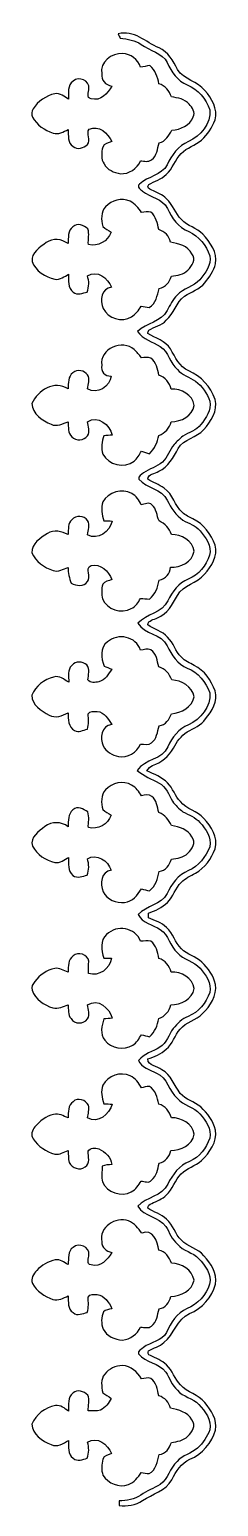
# Model space of a CAD drawing. Header units: centimetres. Extents: x -1.6 to 1.6, y -12.3 to 12.3.
import ezdxf

# ---------------------------------------------------------------- set-up
doc = ezdxf.new("R2010")
doc.units = ezdxf.units.CM
doc.header["$MEASUREMENT"] = 0
doc.layers.add('Camada 1', color=7, linetype='Continuous')

msp = doc.modelspace()

# ---------------------------------------------------------------- linework, layer by layer
at = {"layer": 'Camada 1', "color": 156}
for points, knots in [([(-0.07196, 12.27067), (0.18979, 12.34404), (0.38805, 12.13097), (0.60959, 12.03924), (0.60959, 12.03924), (0.76341, 11.97081), (0.84454, 11.8177), (0.92039, 11.67729), (0.92039, 11.67729), (1.02305, 11.50055), (1.25377, 11.48115), (1.37617, 11.32557), (1.37617, 11.32557), (1.48695, 11.19152), (1.59702, 11.0176), (1.54481, 10.83627), (1.54481, 10.83627), (1.49965, 10.70786), (1.4171, 10.5925), (1.31867, 10.49937), (1.31867, 10.49937), (1.21849, 10.40482), (1.0728, 10.37695), (0.98107, 10.27253), (0.98107, 10.27253), (0.87524, 10.17235), (0.84313, 10.01783), (0.72989, 9.92363), (0.72989, 9.92363), (0.64947, 9.84108), (0.53622, 9.81004), (0.4385, 9.75536), (0.4385, 9.75536), (0.40004, 9.71303), (0.44767, 9.67528), (0.48718, 9.66293), (0.48718, 9.66293), (0.5736, 9.62307), (0.6671, 9.58956), (0.73447, 9.51865), (0.73447, 9.51865), (0.84137, 9.41987), (0.88053, 9.27135), (0.9839, 9.16974), (0.9839, 9.16974), (1.08162, 9.05933), (1.24037, 9.03427), (1.3409, 8.92563), (1.3409, 8.92563), (1.46437, 8.79581), (1.5882, 8.62259), (1.55187, 8.43315), (1.55187, 8.43315), (1.52259, 8.31391), (1.45062, 8.20984), (1.37407, 8.116), (1.37407, 8.116), (1.28517, 8.0077), (1.14652, 7.96643), (1.03399, 7.89023), (1.03399, 7.89023), (0.89252, 7.78898), (0.86218, 7.59989), (0.7306, 7.48946), (0.7306, 7.48946), (0.65088, 7.40621), (0.53764, 7.37551), (0.4378, 7.32542), (0.4378, 7.32542), (0.4339, 7.31166), (0.42615, 7.28415), (0.42228, 7.27039), (0.42228, 7.27039), (0.54997, 7.18714), (0.71649, 7.14974), (0.80151, 7.01111), (0.80151, 7.01111), (0.88159, 6.87387), (0.95037, 6.71371), (1.10489, 6.6435), (1.10489, 6.6435), (1.30915, 6.5553), (1.47672, 6.38104), (1.54515, 6.16832), (1.54515, 6.16832), (1.59737, 5.97851), (1.47567, 5.80002), (1.35536, 5.66525), (1.35536, 5.66525), (1.23754, 5.52555), (1.02551, 5.51144), (0.92991, 5.34811), (0.92991, 5.34811), (0.84596, 5.20347), (0.77116, 5.0366), (0.60607, 4.96746), (0.60607, 4.96746), (0.54575, 4.923), (0.42367, 4.93006), (0.42228, 4.83588), (0.42228, 4.83588), (0.50658, 4.77414), (0.61453, 4.75121), (0.69639, 4.68383), (0.69639, 4.68383), (0.84349, 4.58716), (0.87066, 4.39384), (0.99942, 4.28025), (0.99942, 4.28025), (1.04775, 4.23016), (1.11512, 4.20616), (1.17544, 4.17335), (1.17544, 4.17335), (1.35325, 4.08763), (1.48061, 3.91724), (1.5441, 3.73345), (1.5441, 3.73345), (1.59948, 3.55177), (1.48096, 3.38313), (1.37018, 3.25084), (1.37018, 3.25084), (1.24741, 3.09386), (1.01528, 3.07304), (0.91546, 2.89277), (0.91546, 2.89277), (0.8375, 2.74496), (0.7486, 2.58514), (0.58242, 2.52306), (0.58242, 2.52306), (0.5274, 2.48567), (0.42403, 2.48673), (0.42298, 2.40276), (0.42298, 2.40276), (0.52811, 2.32762), (0.66392, 2.2987), (0.75211, 2.1985), (0.75211, 2.1985), (0.85443, 2.10502), (0.88053, 1.95791), (0.98248, 1.86443), (0.98248, 1.86443), (1.04174, 1.80092), (1.12323, 1.76705), (1.19873, 1.72649), (1.19873, 1.72649), (1.36877, 1.64253), (1.48025, 1.47284), (1.54481, 1.29962), (1.54481, 1.29962), (1.6009, 1.12535), (1.48907, 0.96448), (1.38782, 0.83361), (1.38782, 0.83361), (1.31022, 0.73025), (1.18921, 0.67734), (1.0802, 0.61489), (1.0802, 0.61489), (0.97613, 0.55279), (0.90699, 0.44908), (0.85019, 0.34466), (0.85019, 0.34466), (0.77435, 0.2099), (0.65122, 0.10195), (0.50341, 0.05396), (0.50341, 0.05396), (0.45685, 0.04375), (0.43427, 0.00212), (0.40886, -0.03352), (0.40886, -0.03352), (0.52704, -0.09348), (0.65933, -0.13582), (0.75211, -0.23566), (0.75211, -0.23566), (0.84384, -0.32561), (0.87911, -0.45544), (0.96767, -0.54821), (0.96767, -0.54821), (1.07032, -0.67804), (1.25236, -0.70131), (1.35854, -0.82832), (1.35854, -0.82832), (1.47849, -0.96414), (1.60126, -1.14406), (1.5441, -1.33419), (1.5441, -1.33419), (1.48132, -1.49859), (1.37583, -1.65876), (1.21742, -1.74412), (1.21742, -1.74412), (1.13595, -1.79105), (1.04493, -1.82597), (0.97966, -1.89688), (0.97966, -1.89688), (0.88053, -1.99178), (0.84983, -2.13642), (0.7486, -2.23026), (0.7486, -2.23026), (0.66357, -2.32056), (0.5468, -2.36748), (0.43285, -2.40841), (0.43285, -2.40841), (0.43249, -2.42887), (0.4318, -2.46979), (0.4318, -2.49061), (0.4318, -2.49061), (0.53869, -2.53083), (0.65263, -2.56821), (0.73625, -2.65007), (0.73625, -2.65007), (0.8449, -2.74849), (0.87629, -2.903), (0.98283, -3.00355), (0.98283, -3.00355), (1.07772, -3.10444), (1.22344, -3.13231), (1.32257, -3.22896), (1.32257, -3.22896), (1.42909, -3.32846), (1.52118, -3.4551), (1.55187, -3.60009), (1.55187, -3.60009), (1.58433, -3.78919), (1.46015, -3.95887), (1.33702, -4.08834), (1.33702, -4.08834), (1.23155, -4.20334), (1.05938, -4.22451), (0.96166, -4.34798), (0.96166, -4.34798), (0.87347, -4.45135), (0.83502, -4.59034), (0.73166, -4.68241), (0.73166, -4.68241), (0.64557, -4.76566), (0.53162, -4.80764), (0.4205, -4.8454), (0.4205, -4.8454), (0.42791, -4.96746), (0.57891, -4.95969), (0.6558, -5.02425), (0.6558, -5.02425), (0.81385, -5.10611), (0.85831, -5.29025), (0.96519, -5.41937), (0.96519, -5.41937), (1.05127, -5.53154), (1.20261, -5.55378), (1.30493, -5.64656), (1.30493, -5.64656), (1.42027, -5.74886), (1.51623, -5.88256), (1.55292, -6.03425), (1.55292, -6.03425), (1.58221, -6.23217), (1.4545, -6.41032), (1.31762, -6.53873), (1.31762, -6.53873), (1.21849, -6.63468), (1.07421, -6.66467), (0.97861, -6.76451), (0.97861, -6.76451), (0.87383, -6.86611), (0.8442, -7.02203), (0.7313, -7.11729), (0.7313, -7.11729), (0.66321, -7.18397), (0.57221, -7.21747), (0.48753, -7.25699), (0.48753, -7.25699), (0.44696, -7.26722), (0.42474, -7.29333), (0.42087, -7.33495), (0.42087, -7.33495), (0.51893, -7.40728), (0.64769, -7.43091), (0.73518, -7.52016), (0.73518, -7.52016), (0.84771, -7.61505), (0.877, -7.77063), (0.98248, -7.87118), (0.98248, -7.87118), (1.08866, -7.98442), (1.25835, -8.00876), (1.35924, -8.12977), (1.35924, -8.12977), (1.47143, -8.25994), (1.58608, -8.42432), (1.55256, -8.60636), (1.55256, -8.60636), (1.49119, -8.82332), (1.32961, -9.00888), (1.12112, -9.09708), (1.12112, -9.09708), (0.90594, -9.18774), (0.86747, -9.44703), (0.69144, -9.57967), (0.69144, -9.57967), (0.61701, -9.64388), (0.52069, -9.67034), (0.43568, -9.71585), (0.43568, -9.71585), (0.41592, -9.75465), (0.42579, -9.78217), (0.46531, -9.7984), (0.46531, -9.7984), (0.55774, -9.84496), (0.6597, -9.87918), (0.73483, -9.95398), (0.73483, -9.95398), (0.83714, -10.04605), (0.87136, -10.18821), (0.96731, -10.28593), (0.96731, -10.28593), (1.07772, -10.41858), (1.26753, -10.44575), (1.37478, -10.58333), (1.37478, -10.58333), (1.47496, -10.71279), (1.59066, -10.8659), (1.55081, -11.04053), (1.55081, -11.04053), (1.49083, -11.25536), (1.33314, -11.44235), (1.12642, -11.52983), (1.12642, -11.52983), (0.97825, -11.59191), (0.89464, -11.73409), (0.82585, -11.87097), (0.82585, -11.87097), (0.72002, -12.05793), (0.49847, -12.1038), (0.33408, -12.21987), (0.33408, -12.21987), (0.22014, -12.29959), (0.07832, -12.31723), (-0.05679, -12.30277), (-0.05679, -12.30277), (-0.05679, -12.28336), (-0.05715, -12.24455), (-0.05715, -12.2255), (-0.05715, -12.2255), (0.06914, -12.21916), (0.20109, -12.20257), (0.30762, -12.12814), (0.30762, -12.12814), (0.40781, -12.05723), (0.5228, -12.01384), (0.62793, -11.9521), (0.62793, -11.9521), (0.77045, -11.86215), (0.78351, -11.67058), (0.91334, -11.56828), (0.91334, -11.56828), (0.99905, -11.45399), (1.15181, -11.43669), (1.25236, -11.3418), (1.25236, -11.3418), (1.34372, -11.25889), (1.41393, -11.15306), (1.45555, -11.03736), (1.45555, -11.03736), (1.48836, -10.87508), (1.38077, -10.72479), (1.27353, -10.61437), (1.27353, -10.61437), (1.1751, -10.50325), (1.00858, -10.4916), (0.91617, -10.37342), (0.91617, -10.37342), (0.82125, -10.29404), (0.79058, -10.17093), (0.72214, -10.07285), (0.72214, -10.07285), (0.60888, -9.9187), (0.38946, -9.91551), (0.26811, -9.76948), (0.26811, -9.76948), (0.25082, -9.71585), (0.31996, -9.69327), (0.3489, -9.66187), (0.3489, -9.66187), (0.4713, -9.56944), (0.65546, -9.55922), (0.73342, -9.41069), (0.73342, -9.41069), (0.81033, -9.25194), (0.90769, -9.08473), (1.07809, -9.01347), (1.07809, -9.01347), (1.25764, -8.94291), (1.39381, -8.78382), (1.45415, -8.60283), (1.45415, -8.60283), (1.49506, -8.4395), (1.379, -8.29203), (1.27423, -8.18056), (1.27423, -8.18056), (1.17651, -8.06732), (1.00894, -8.05673), (0.91651, -7.93784), (0.91651, -7.93784), (0.8202, -7.86058), (0.78846, -7.73782), (0.72107, -7.63975), (0.72107, -7.63975), (0.60466, -7.4743), (0.363, -7.47994), (0.25435, -7.30496), (0.25435, -7.30496), (0.3997, -7.14798), (0.6618, -7.14021), (0.75742, -6.93384), (0.75742, -6.93384), (0.83149, -6.77262), (0.95037, -6.62199), (1.12006, -6.55567), (1.12006, -6.55567), (1.28481, -6.48794), (1.3977, -6.33306), (1.45555, -6.16937), (1.45555, -6.16937), (1.4926, -6.01345), (1.391, -5.87162), (1.29292, -5.76192), (1.29292, -5.76192), (1.19238, -5.6402), (1.01564, -5.62785), (0.91792, -5.50298), (0.91792, -5.50298), (0.7754, -5.38268), (0.75106, -5.1562), (0.56727, -5.08034), (0.56727, -5.08034), (0.46248, -5.02567), (0.30833, -4.98722), (0.2674, -4.86903), (0.2674, -4.86903), (0.3623, -4.76003), (0.50482, -4.72086), (0.62476, -4.64889), (0.62476, -4.64889), (0.74012, -4.57975), (0.77082, -4.43971), (0.84737, -4.33811), (0.84737, -4.33811), (0.91756, -4.25662), (0.99236, -4.1723), (1.09573, -4.13385), (1.09573, -4.13385), (1.27105, -4.06646), (1.39381, -3.90806), (1.45486, -3.7352), (1.45486, -3.7352), (1.49153, -3.58069), (1.39206, -3.43746), (1.29399, -3.32846), (1.29399, -3.32846), (1.19308, -3.2071), (1.01599, -3.19405), (0.91722, -3.07021), (0.91722, -3.07021), (0.79269, -2.96333), (0.77257, -2.77566), (0.63112, -2.68534), (0.63112, -2.68534), (0.51082, -2.60278), (0.32737, -2.57668), (0.26387, -2.43487), (0.26387, -2.43487), (0.39722, -2.27894), (0.64735, -2.27541), (0.74541, -2.0835), (0.74541, -2.0835), (0.81845, -1.92405), (0.92957, -1.766), (1.09889, -1.70039), (1.09889, -1.70039), (1.27105, -1.63089), (1.39206, -1.47072), (1.45486, -1.30069), (1.45486, -1.30069), (1.49119, -1.14687), (1.39064, -1.004), (1.29187, -0.89641), (1.29187, -0.89641), (1.21813, -0.80715), (1.1063, -0.77045), (1.00858, -0.71649), (1.00858, -0.71649), (0.94226, -0.66781), (0.88335, -0.60819), (0.83467, -0.54256), (0.83467, -0.54256), (0.77294, -0.43285), (0.72989, -0.29915), (0.61029, -0.23741), (0.61029, -0.23741), (0.48436, -0.17568), (0.35489, -0.11959), (0.24729, -0.02716), (0.24729, -0.02716), (0.37076, 0.16615), (0.66462, 0.14781), (0.75847, 0.36759), (0.75847, 0.36759), (0.82585, 0.52422), (0.93909, 0.66957), (1.10067, 0.73554), (1.10067, 0.73554), (1.30174, 0.8262), (1.48061, 1.03857), (1.45837, 1.26824), (1.45837, 1.26824), (1.39417, 1.44814), (1.26083, 1.61079), (1.0802, 1.68168), (1.0802, 1.68168), (0.91934, 1.74837), (0.81738, 1.90217), (0.74753, 2.05527), (0.74753, 2.05527), (0.6484, 2.26024), (0.37217, 2.24367), (0.25541, 2.4317), (0.25541, 2.4317), (0.40145, 2.58867), (0.66286, 2.59856), (0.75776, 2.80528), (0.75776, 2.80528), (0.82973, 2.95697), (0.93839, 3.10268), (1.09784, 3.169), (1.09784, 3.169), (1.27141, 3.23639), (1.397, 3.39407), (1.45415, 3.56763), (1.45415, 3.56763), (1.49401, 3.72356), (1.38818, 3.86291), (1.29399, 3.9751), (1.29399, 3.9751), (1.22096, 4.06435), (1.1063, 4.09716), (1.00894, 4.15042), (1.00894, 4.15042), (0.89288, 4.2365), (0.80785, 4.35468), (0.74719, 4.48486), (0.74719, 4.48486), (0.65229, 4.67888), (0.40357, 4.68205), (0.27128, 4.83658), (0.27128, 4.83658), (0.25364, 4.88879), (0.32385, 4.90996), (0.35207, 4.94064), (0.35207, 4.94064), (0.44908, 5.01332), (0.57255, 5.04048), (0.66533, 5.11915), (0.66533, 5.11915), (0.75742, 5.19923), (0.78351, 5.32659), (0.8643, 5.41548), (0.8643, 5.41548), (0.90874, 5.46452), (0.95391, 5.5139), (1.00541, 5.55554), (1.00541, 5.55554), (1.10771, 5.61691), (1.23331, 5.64832), (1.30739, 5.74852), (1.30739, 5.74852), (1.39276, 5.85823), (1.48766, 5.9891), (1.45696, 6.13621), (1.45696, 6.13621), (1.41498, 6.26991), (1.33068, 6.39056), (1.21884, 6.47488), (1.21884, 6.47488), (1.1176, 6.53873), (0.99589, 6.57294), (0.91651, 6.66715), (0.91651, 6.66715), (0.79021, 6.77262), (0.77152, 6.95995), (0.63041, 7.05097), (0.63041, 7.05097), (0.50165, 7.12998), (0.34149, 7.16738), (0.25293, 7.30074), (0.25293, 7.30074), (0.39687, 7.44996), (0.64523, 7.45949), (0.74577, 7.65315), (0.74577, 7.65315), (0.7934, 7.74276), (0.83326, 7.83941), (0.91334, 7.90645), (0.91334, 7.90645), (1.0107, 8.03168), (1.18779, 8.04403), (1.28834, 8.16609), (1.28834, 8.16609), (1.3836, 8.27475), (1.48978, 8.41375), (1.4552, 8.56721), (1.4552, 8.56721), (1.40017, 8.74112), (1.27423, 8.89846), (1.10489, 8.97113), (1.10489, 8.97113), (0.93415, 9.03887), (0.8195, 9.1948), (0.74894, 9.35848), (0.74894, 9.35848), (0.66886, 9.525), (0.46567, 9.53946), (0.33443, 9.64564), (0.33443, 9.64564), (0.30268, 9.67175), (0.2293, 9.71726), (0.28539, 9.75959), (0.28539, 9.75959), (0.41768, 9.89929), (0.65334, 9.90247), (0.74612, 10.0852), (0.74612, 10.0852), (0.82091, 10.24536), (0.92991, 10.40411), (1.10031, 10.47184), (1.10031, 10.47184), (1.3014, 10.56251), (1.48132, 10.77488), (1.45803, 11.0049), (1.45803, 11.0049), (1.39488, 11.18517), (1.25976, 11.34604), (1.0802, 11.41835), (1.0802, 11.41835), (0.92145, 11.48749), (0.81526, 11.63708), (0.74789, 11.79159), (0.74789, 11.79159), (0.65933, 11.96057), (0.45366, 11.98845), (0.31221, 12.09533), (0.31221, 12.09533), (0.21132, 12.17224), (0.0829, 12.18035), (-0.03703, 12.20116), (-0.03703, 12.20116), (-0.04585, 12.21846), (-0.06314, 12.25337), (-0.07196, 12.27067)], [0, 0, 0, 0, 0.00606061, 0.00606061, 0.00606061, 0.00606061, 0.01212121, 0.01212121, 0.01212121, 0.01212121, 0.01818182, 0.01818182, 0.01818182, 0.01818182, 0.02424242, 0.02424242, 0.02424242, 0.02424242, 0.03030303, 0.03030303, 0.03030303, 0.03030303, 0.03636364, 0.03636364, 0.03636364, 0.03636364, 0.04242424, 0.04242424, 0.04242424, 0.04242424, 0.04848485, 0.04848485, 0.04848485, 0.04848485, 0.05454545, 0.05454545, 0.05454545, 0.05454545, 0.06060606, 0.06060606, 0.06060606, 0.06060606, 0.06666667, 0.06666667, 0.06666667, 0.06666667, 0.07272727, 0.07272727, 0.07272727, 0.07272727, 0.07878788, 0.07878788, 0.07878788, 0.07878788, 0.08484848, 0.08484848, 0.08484848, 0.08484848, 0.09090909, 0.09090909, 0.09090909, 0.09090909, 0.0969697, 0.0969697, 0.0969697, 0.0969697, 0.1030303, 0.1030303, 0.1030303, 0.1030303, 0.10909091, 0.10909091, 0.10909091, 0.10909091, 0.11515152, 0.11515152, 0.11515152, 0.11515152, 0.12121212, 0.12121212, 0.12121212, 0.12121212, 0.12727273, 0.12727273, 0.12727273, 0.12727273, 0.13333333, 0.13333333, 0.13333333, 0.13333333, 0.13939394, 0.13939394, 0.13939394, 0.13939394, 0.14545455, 0.14545455, 0.14545455, 0.14545455, 0.15151515, 0.15151515, 0.15151515, 0.15151515, 0.15757576, 0.15757576, 0.15757576, 0.15757576, 0.16363636, 0.16363636, 0.16363636, 0.16363636, 0.16969697, 0.16969697, 0.16969697, 0.16969697, 0.17575758, 0.17575758, 0.17575758, 0.17575758, 0.18181818, 0.18181818, 0.18181818, 0.18181818, 0.18787879, 0.18787879, 0.18787879, 0.18787879, 0.19393939, 0.19393939, 0.19393939, 0.19393939, 0.2, 0.2, 0.2, 0.2, 0.20606061, 0.20606061, 0.20606061, 0.20606061, 0.21212121, 0.21212121, 0.21212121, 0.21212121, 0.21818182, 0.21818182, 0.21818182, 0.21818182, 0.22424242, 0.22424242, 0.22424242, 0.22424242, 0.23030303, 0.23030303, 0.23030303, 0.23030303, 0.23636364, 0.23636364, 0.23636364, 0.23636364, 0.24242424, 0.24242424, 0.24242424, 0.24242424, 0.24848485, 0.24848485, 0.24848485, 0.24848485, 0.25454545, 0.25454545, 0.25454545, 0.25454545, 0.26060606, 0.26060606, 0.26060606, 0.26060606, 0.26666667, 0.26666667, 0.26666667, 0.26666667, 0.27272727, 0.27272727, 0.27272727, 0.27272727, 0.27878788, 0.27878788, 0.27878788, 0.27878788, 0.28484848, 0.28484848, 0.28484848, 0.28484848, 0.29090909, 0.29090909, 0.29090909, 0.29090909, 0.2969697, 0.2969697, 0.2969697, 0.2969697, 0.3030303, 0.3030303, 0.3030303, 0.3030303, 0.30909091, 0.30909091, 0.30909091, 0.30909091, 0.31515152, 0.31515152, 0.31515152, 0.31515152, 0.32121212, 0.32121212, 0.32121212, 0.32121212, 0.32727273, 0.32727273, 0.32727273, 0.32727273, 0.33333333, 0.33333333, 0.33333333, 0.33333333, 0.33939394, 0.33939394, 0.33939394, 0.33939394, 0.34545455, 0.34545455, 0.34545455, 0.34545455, 0.35151515, 0.35151515, 0.35151515, 0.35151515, 0.35757576, 0.35757576, 0.35757576, 0.35757576, 0.36363636, 0.36363636, 0.36363636, 0.36363636, 0.36969697, 0.36969697, 0.36969697, 0.36969697, 0.37575758, 0.37575758, 0.37575758, 0.37575758, 0.38181818, 0.38181818, 0.38181818, 0.38181818, 0.38787879, 0.38787879, 0.38787879, 0.38787879, 0.39393939, 0.39393939, 0.39393939, 0.39393939, 0.4, 0.4, 0.4, 0.4, 0.40606061, 0.40606061, 0.40606061, 0.40606061, 0.41212121, 0.41212121, 0.41212121, 0.41212121, 0.41818182, 0.41818182, 0.41818182, 0.41818182, 0.42424242, 0.42424242, 0.42424242, 0.42424242, 0.43030303, 0.43030303, 0.43030303, 0.43030303, 0.43636364, 0.43636364, 0.43636364, 0.43636364, 0.44242424, 0.44242424, 0.44242424, 0.44242424, 0.44848485, 0.44848485, 0.44848485, 0.44848485, 0.45454545, 0.45454545, 0.45454545, 0.45454545, 0.46060606, 0.46060606, 0.46060606, 0.46060606, 0.46666667, 0.46666667, 0.46666667, 0.46666667, 0.47272727, 0.47272727, 0.47272727, 0.47272727, 0.47878788, 0.47878788, 0.47878788, 0.47878788, 0.48484848, 0.48484848, 0.48484848, 0.48484848, 0.49090909, 0.49090909, 0.49090909, 0.49090909, 0.4969697, 0.4969697, 0.4969697, 0.4969697, 0.5030303, 0.5030303, 0.5030303, 0.5030303, 0.50909091, 0.50909091, 0.50909091, 0.50909091, 0.51515152, 0.51515152, 0.51515152, 0.51515152, 0.52121212, 0.52121212, 0.52121212, 0.52121212, 0.52727273, 0.52727273, 0.52727273, 0.52727273, 0.53333333, 0.53333333, 0.53333333, 0.53333333, 0.53939394, 0.53939394, 0.53939394, 0.53939394, 0.54545455, 0.54545455, 0.54545455, 0.54545455, 0.55151515, 0.55151515, 0.55151515, 0.55151515, 0.55757576, 0.55757576, 0.55757576, 0.55757576, 0.56363636, 0.56363636, 0.56363636, 0.56363636, 0.56969697, 0.56969697, 0.56969697, 0.56969697, 0.57575758, 0.57575758, 0.57575758, 0.57575758, 0.58181818, 0.58181818, 0.58181818, 0.58181818, 0.58787879, 0.58787879, 0.58787879, 0.58787879, 0.59393939, 0.59393939, 0.59393939, 0.59393939, 0.6, 0.6, 0.6, 0.6, 0.60606061, 0.60606061, 0.60606061, 0.60606061, 0.61212121, 0.61212121, 0.61212121, 0.61212121, 0.61818182, 0.61818182, 0.61818182, 0.61818182, 0.62424242, 0.62424242, 0.62424242, 0.62424242, 0.63030303, 0.63030303, 0.63030303, 0.63030303, 0.63636364, 0.63636364, 0.63636364, 0.63636364, 0.64242424, 0.64242424, 0.64242424, 0.64242424, 0.64848485, 0.64848485, 0.64848485, 0.64848485, 0.65454545, 0.65454545, 0.65454545, 0.65454545, 0.66060606, 0.66060606, 0.66060606, 0.66060606, 0.66666667, 0.66666667, 0.66666667, 0.66666667, 0.67272727, 0.67272727, 0.67272727, 0.67272727, 0.67878788, 0.67878788, 0.67878788, 0.67878788, 0.68484848, 0.68484848, 0.68484848, 0.68484848, 0.69090909, 0.69090909, 0.69090909, 0.69090909, 0.6969697, 0.6969697, 0.6969697, 0.6969697, 0.7030303, 0.7030303, 0.7030303, 0.7030303, 0.70909091, 0.70909091, 0.70909091, 0.70909091, 0.71515152, 0.71515152, 0.71515152, 0.71515152, 0.72121212, 0.72121212, 0.72121212, 0.72121212, 0.72727273, 0.72727273, 0.72727273, 0.72727273, 0.73333333, 0.73333333, 0.73333333, 0.73333333, 0.73939394, 0.73939394, 0.73939394, 0.73939394, 0.74545455, 0.74545455, 0.74545455, 0.74545455, 0.75151515, 0.75151515, 0.75151515, 0.75151515, 0.75757576, 0.75757576, 0.75757576, 0.75757576, 0.76363636, 0.76363636, 0.76363636, 0.76363636, 0.76969697, 0.76969697, 0.76969697, 0.76969697, 0.77575758, 0.77575758, 0.77575758, 0.77575758, 0.78181818, 0.78181818, 0.78181818, 0.78181818, 0.78787879, 0.78787879, 0.78787879, 0.78787879, 0.79393939, 0.79393939, 0.79393939, 0.79393939, 0.8, 0.8, 0.8, 0.8, 0.80606061, 0.80606061, 0.80606061, 0.80606061, 0.81212121, 0.81212121, 0.81212121, 0.81212121, 0.81818182, 0.81818182, 0.81818182, 0.81818182, 0.82424242, 0.82424242, 0.82424242, 0.82424242, 0.83030303, 0.83030303, 0.83030303, 0.83030303, 0.83636364, 0.83636364, 0.83636364, 0.83636364, 0.84242424, 0.84242424, 0.84242424, 0.84242424, 0.84848485, 0.84848485, 0.84848485, 0.84848485, 0.85454545, 0.85454545, 0.85454545, 0.85454545, 0.86060606, 0.86060606, 0.86060606, 0.86060606, 0.86666667, 0.86666667, 0.86666667, 0.86666667, 0.87272727, 0.87272727, 0.87272727, 0.87272727, 0.87878788, 0.87878788, 0.87878788, 0.87878788, 0.88484848, 0.88484848, 0.88484848, 0.88484848, 0.89090909, 0.89090909, 0.89090909, 0.89090909, 0.8969697, 0.8969697, 0.8969697, 0.8969697, 0.9030303, 0.9030303, 0.9030303, 0.9030303, 0.90909091, 0.90909091, 0.90909091, 0.90909091, 0.91515152, 0.91515152, 0.91515152, 0.91515152, 0.92121212, 0.92121212, 0.92121212, 0.92121212, 0.92727273, 0.92727273, 0.92727273, 0.92727273, 0.93333333, 0.93333333, 0.93333333, 0.93333333, 0.93939394, 0.93939394, 0.93939394, 0.93939394, 0.94545455, 0.94545455, 0.94545455, 0.94545455, 0.95151515, 0.95151515, 0.95151515, 0.95151515, 0.95757576, 0.95757576, 0.95757576, 0.95757576, 0.96363636, 0.96363636, 0.96363636, 0.96363636, 0.96969697, 0.96969697, 0.96969697, 0.96969697, 0.97575758, 0.97575758, 0.97575758, 0.97575758, 0.98181818, 0.98181818, 0.98181818, 0.98181818, 0.98787879, 0.98787879, 0.98787879, 0.98787879, 1, 1, 1, 1]), ([(-0.34536, 11.60709), (-0.38381, 11.80429), (-0.1778, 11.94928), (0.0007, 11.94223), (0.0007, 11.94223), (0.13757, 11.94117), (0.25364, 11.84098), (0.30302, 11.71786), (0.30302, 11.71786), (0.35418, 11.72491), (0.40498, 11.73339), (0.45614, 11.74221), (0.45614, 11.74221), (0.54856, 11.66565), (0.58737, 11.5517), (0.60713, 11.43705), (0.60713, 11.43705), (0.71683, 11.41095), (0.78069, 11.31958), (0.81738, 11.21903), (0.81738, 11.21903), (0.92287, 11.20281), (1.04069, 11.18517), (1.1123, 11.09627), (1.1123, 11.09627), (1.16063, 11.04088), (1.22025, 10.96362), (1.18215, 10.88672), (1.18215, 10.88672), (1.12323, 10.74384), (0.97048, 10.67082), (0.82303, 10.66482), (0.82303, 10.66482), (0.7754, 10.57345), (0.72178, 10.47537), (0.61136, 10.45316), (0.61136, 10.45316), (0.58242, 10.35438), (0.57502, 10.23302), (0.48472, 10.16776), (0.48472, 10.16776), (0.43144, 10.12648), (0.363, 10.14764), (0.30232, 10.15118), (0.30232, 10.15118), (0.24411, 10.02136), (0.109, 9.92857), (-0.03493, 9.93633), (-0.03493, 9.93633), (-0.1397, 9.95503), (-0.25435, 10.00054), (-0.30656, 10.09932), (-0.30656, 10.09932), (-0.36125, 10.18258), (-0.35207, 10.28946), (-0.32948, 10.38189), (-0.32948, 10.38189), (-0.30726, 10.44363), (-0.22859, 10.44821), (-0.17673, 10.47291), (-0.17673, 10.47291), (-0.24659, 10.61191), (-0.38876, 10.75372), (-0.55774, 10.6807), (-0.55774, 10.6807), (-0.6043, 10.60379), (-0.52882, 10.50254), (-0.58242, 10.42246), (-0.58242, 10.42246), (-0.6491, 10.37378), (-0.75282, 10.3258), (-0.82373, 10.39283), (-0.82373, 10.39283), (-0.92039, 10.4528), (-0.89817, 10.57663), (-0.90628, 10.67258), (-0.90628, 10.67258), (-0.98636, 10.6433), (-1.06997, 10.58121), (-1.15851, 10.61437), (-1.15851, 10.61437), (-1.29716, 10.66165), (-1.43157, 10.74913), (-1.50035, 10.88213), (-1.50035, 10.88213), (-1.52259, 10.92446), (-1.51482, 10.97773), (-1.49083, 11.01725), (-1.49083, 11.01725), (-1.41216, 11.14742), (-1.27458, 11.23773), (-1.12783, 11.2723), (-1.12783, 11.2723), (-1.03998, 11.28853), (-0.97189, 11.21762), (-0.89887, 11.18093), (-0.89887, 11.18093), (-0.8957, 11.2836), (-0.92463, 11.41448), (-0.82408, 11.48221), (-0.82408, 11.48221), (-0.73096, 11.57005), (-0.54434, 11.49173), (-0.56056, 11.35909), (-0.56056, 11.35909), (-0.55597, 11.30229), (-0.61524, 11.19681), (-0.5221, 11.18799), (-0.5221, 11.18799), (-0.36759, 11.14143), (-0.24553, 11.27689), (-0.17885, 11.39859), (-0.17885, 11.39859), (-0.28292, 11.41729), (-0.35984, 11.49737), (-0.34536, 11.60709)], [0, 0, 0, 0, 0.03333333, 0.03333333, 0.03333333, 0.03333333, 0.06666667, 0.06666667, 0.06666667, 0.06666667, 0.1, 0.1, 0.1, 0.1, 0.13333333, 0.13333333, 0.13333333, 0.13333333, 0.16666667, 0.16666667, 0.16666667, 0.16666667, 0.2, 0.2, 0.2, 0.2, 0.23333333, 0.23333333, 0.23333333, 0.23333333, 0.26666667, 0.26666667, 0.26666667, 0.26666667, 0.3, 0.3, 0.3, 0.3, 0.33333333, 0.33333333, 0.33333333, 0.33333333, 0.36666667, 0.36666667, 0.36666667, 0.36666667, 0.4, 0.4, 0.4, 0.4, 0.43333333, 0.43333333, 0.43333333, 0.43333333, 0.46666667, 0.46666667, 0.46666667, 0.46666667, 0.5, 0.5, 0.5, 0.5, 0.53333333, 0.53333333, 0.53333333, 0.53333333, 0.56666667, 0.56666667, 0.56666667, 0.56666667, 0.6, 0.6, 0.6, 0.6, 0.63333333, 0.63333333, 0.63333333, 0.63333333, 0.66666667, 0.66666667, 0.66666667, 0.66666667, 0.7, 0.7, 0.7, 0.7, 0.73333333, 0.73333333, 0.73333333, 0.73333333, 0.76666667, 0.76666667, 0.76666667, 0.76666667, 0.8, 0.8, 0.8, 0.8, 0.83333333, 0.83333333, 0.83333333, 0.83333333, 0.86666667, 0.86666667, 0.86666667, 0.86666667, 0.9, 0.9, 0.9, 0.9, 0.93333333, 0.93333333, 0.93333333, 0.93333333, 1, 1, 1, 1]), ([(-0.28187, 9.3853), (-0.18238, 9.4943), (-0.00987, 9.54475), (0.12664, 9.47596), (0.12664, 9.47596), (0.21237, 9.43963), (0.2667, 9.36059), (0.31962, 9.28793), (0.31962, 9.28793), (0.37076, 9.29498), (0.42367, 9.31086), (0.47519, 9.29463), (0.47519, 9.29463), (0.56056, 9.22231), (0.58173, 9.10766), (0.60678, 9.00465), (0.60678, 9.00465), (0.7059, 8.9729), (0.77998, 8.90023), (0.80044, 8.79581), (0.80044, 8.79581), (0.93591, 8.76829), (1.08937, 8.73337), (1.15992, 8.60036), (1.15992, 8.60036), (1.23754, 8.50864), (1.15851, 8.39823), (1.09185, 8.32838), (1.09185, 8.32838), (1.02093, 8.25217), (0.91334, 8.23877), (0.81597, 8.22606), (0.81597, 8.22606), (0.78458, 8.12587), (0.72036, 8.04015), (0.61136, 8.02111), (0.61136, 8.02111), (0.58067, 7.90575), (0.5602, 7.76781), (0.4445, 7.70466), (0.4445, 7.70466), (0.40004, 7.70678), (0.35701, 7.71666), (0.31362, 7.72371), (0.31362, 7.72371), (0.2674, 7.65739), (0.21836, 7.58966), (0.14922, 7.54486), (0.14922, 7.54486), (-0.00847, 7.45455), (-0.24411, 7.51557), (-0.31962, 7.68667), (-0.31962, 7.68667), (-0.37818, 7.81614), (-0.35736, 8.0271), (-0.18097, 8.04156), (-0.18097, 8.04156), (-0.24448, 8.19396), (-0.42262, 8.33825), (-0.58632, 8.22995), (-0.58632, 8.22995), (-0.55316, 8.14175), (-0.55633, 8.04932), (-0.58807, 7.96148), (-0.58807, 7.96148), (-0.66428, 7.94455), (-0.75318, 7.89834), (-0.82161, 7.96008), (-0.82161, 7.96008), (-0.92075, 8.0271), (-0.89817, 8.15622), (-0.89817, 8.25816), (-0.89817, 8.25816), (-0.97119, 8.22395), (-1.04104, 8.15728), (-1.12783, 8.17386), (-1.12783, 8.17386), (-1.28869, 8.20807), (-1.45026, 8.31426), (-1.50917, 8.47301), (-1.50917, 8.47301), (-1.52505, 8.61695), (-1.37724, 8.7129), (-1.27282, 8.78557), (-1.27282, 8.78557), (-1.16204, 8.86741), (-1.01353, 8.84837), (-0.90699, 8.769), (-0.90699, 8.769), (-0.89853, 8.86424), (-0.91863, 8.98701), (-0.82656, 9.0491), (-0.82656, 9.0491), (-0.75352, 9.12001), (-0.6424, 9.07697), (-0.57891, 9.01559), (-0.57891, 9.01559), (-0.54645, 8.93197), (-0.57608, 8.84132), (-0.56902, 8.75452), (-0.56902, 8.75452), (-0.40534, 8.71573), (-0.24659, 8.80638), (-0.18767, 8.96161), (-0.18767, 8.96161), (-0.23354, 8.99512), (-0.28963, 9.01523), (-0.32843, 9.05756), (-0.32843, 9.05756), (-0.35453, 9.16481), (-0.36653, 9.30027), (-0.28187, 9.3853)], [0, 0, 0, 0, 0.03448276, 0.03448276, 0.03448276, 0.03448276, 0.06896552, 0.06896552, 0.06896552, 0.06896552, 0.10344828, 0.10344828, 0.10344828, 0.10344828, 0.13793103, 0.13793103, 0.13793103, 0.13793103, 0.17241379, 0.17241379, 0.17241379, 0.17241379, 0.20689655, 0.20689655, 0.20689655, 0.20689655, 0.24137931, 0.24137931, 0.24137931, 0.24137931, 0.27586207, 0.27586207, 0.27586207, 0.27586207, 0.31034483, 0.31034483, 0.31034483, 0.31034483, 0.34482759, 0.34482759, 0.34482759, 0.34482759, 0.37931034, 0.37931034, 0.37931034, 0.37931034, 0.4137931, 0.4137931, 0.4137931, 0.4137931, 0.44827586, 0.44827586, 0.44827586, 0.44827586, 0.48275862, 0.48275862, 0.48275862, 0.48275862, 0.51724138, 0.51724138, 0.51724138, 0.51724138, 0.55172414, 0.55172414, 0.55172414, 0.55172414, 0.5862069, 0.5862069, 0.5862069, 0.5862069, 0.62068966, 0.62068966, 0.62068966, 0.62068966, 0.65517241, 0.65517241, 0.65517241, 0.65517241, 0.68965517, 0.68965517, 0.68965517, 0.68965517, 0.72413793, 0.72413793, 0.72413793, 0.72413793, 0.75862069, 0.75862069, 0.75862069, 0.75862069, 0.79310345, 0.79310345, 0.79310345, 0.79310345, 0.82758621, 0.82758621, 0.82758621, 0.82758621, 0.86206897, 0.86206897, 0.86206897, 0.86206897, 0.89655172, 0.89655172, 0.89655172, 0.89655172, 0.93103448, 0.93103448, 0.93103448, 0.93103448, 1, 1, 1, 1]), ([(-0.34642, 6.7391), (-0.38876, 7.01498), (0.00282, 7.17232), (0.19578, 7.00229), (0.19578, 7.00229), (0.242, 6.96207), (0.27798, 6.91198), (0.31503, 6.86364), (0.31503, 6.86364), (0.36795, 6.86328), (0.42367, 6.87599), (0.47554, 6.8587), (0.47554, 6.8587), (0.56303, 6.78921), (0.58242, 6.67385), (0.60819, 6.57153), (0.60819, 6.57153), (0.71613, 6.53979), (0.78387, 6.4456), (0.81104, 6.34047), (0.81104, 6.34047), (0.97754, 6.35175), (1.17474, 6.24557), (1.19379, 6.06777), (1.19379, 6.06777), (1.17228, 5.88926), (0.97613, 5.79825), (0.81385, 5.79366), (0.81385, 5.79366), (0.78387, 5.68747), (0.70908, 5.60634), (0.60642, 5.56682), (0.60642, 5.56682), (0.58702, 5.45076), (0.53445, 5.34492), (0.4512, 5.26167), (0.4512, 5.26167), (0.40569, 5.27473), (0.36054, 5.28849), (0.31608, 5.30224), (0.31608, 5.30224), (0.27975, 5.24403), (0.24906, 5.17947), (0.19332, 5.13644), (0.19332, 5.13644), (0.03315, 5.01297), (-0.23883, 5.06801), (-0.32526, 5.25568), (-0.32526, 5.25568), (-0.36617, 5.35445), (-0.34361, 5.46417), (-0.30973, 5.56119), (-0.30973, 5.56119), (-0.26387, 5.56436), (-0.21766, 5.56789), (-0.1711, 5.57176), (-0.1711, 5.57176), (-0.21378, 5.7425), (-0.41063, 5.90973), (-0.58349, 5.79472), (-0.58349, 5.79472), (-0.5775, 5.71816), (-0.53304, 5.63104), (-0.58384, 5.56048), (-0.58384, 5.56048), (-0.6424, 5.48145), (-0.77716, 5.4677), (-0.84278, 5.54567), (-0.84278, 5.54567), (-0.91405, 5.60775), (-0.90204, 5.70793), (-0.90382, 5.79225), (-0.90382, 5.79225), (-0.9973, 5.76791), (-1.09573, 5.70688), (-1.19238, 5.7531), (-1.19238, 5.7531), (-1.33809, 5.81094), (-1.50283, 5.92878), (-1.51341, 6.09811), (-1.51341, 6.09811), (-1.41393, 6.31331), (-1.13347, 6.49781), (-0.9084, 6.34364), (-0.9084, 6.34364), (-0.90028, 6.43607), (-0.91052, 6.55214), (-0.8262, 6.61423), (-0.8262, 6.61423), (-0.75282, 6.67561), (-0.63641, 6.65198), (-0.58137, 6.57718), (-0.58137, 6.57718), (-0.53693, 6.50558), (-0.57185, 6.42126), (-0.58278, 6.34576), (-0.58278, 6.34576), (-0.42721, 6.23887), (-0.2046, 6.38527), (-0.19085, 6.55884), (-0.19085, 6.55884), (-0.30091, 6.55109), (-0.35772, 6.63787), (-0.34642, 6.7391)], [0, 0, 0, 0, 0.03703704, 0.03703704, 0.03703704, 0.03703704, 0.07407407, 0.07407407, 0.07407407, 0.07407407, 0.11111111, 0.11111111, 0.11111111, 0.11111111, 0.14814815, 0.14814815, 0.14814815, 0.14814815, 0.18518519, 0.18518519, 0.18518519, 0.18518519, 0.22222222, 0.22222222, 0.22222222, 0.22222222, 0.25925926, 0.25925926, 0.25925926, 0.25925926, 0.2962963, 0.2962963, 0.2962963, 0.2962963, 0.33333333, 0.33333333, 0.33333333, 0.33333333, 0.37037037, 0.37037037, 0.37037037, 0.37037037, 0.40740741, 0.40740741, 0.40740741, 0.40740741, 0.44444444, 0.44444444, 0.44444444, 0.44444444, 0.48148148, 0.48148148, 0.48148148, 0.48148148, 0.51851852, 0.51851852, 0.51851852, 0.51851852, 0.55555556, 0.55555556, 0.55555556, 0.55555556, 0.59259259, 0.59259259, 0.59259259, 0.59259259, 0.62962963, 0.62962963, 0.62962963, 0.62962963, 0.66666667, 0.66666667, 0.66666667, 0.66666667, 0.7037037, 0.7037037, 0.7037037, 0.7037037, 0.74074074, 0.74074074, 0.74074074, 0.74074074, 0.77777778, 0.77777778, 0.77777778, 0.77777778, 0.81481481, 0.81481481, 0.81481481, 0.81481481, 0.85185185, 0.85185185, 0.85185185, 0.85185185, 0.88888889, 0.88888889, 0.88888889, 0.88888889, 0.92592593, 0.92592593, 0.92592593, 0.92592593, 1, 1, 1, 1]), ([(-0.32737, 4.45664), (-0.23671, 4.61785), (-0.00847, 4.69018), (0.15451, 4.59668), (0.15451, 4.59668), (0.22859, 4.55648), (0.27693, 4.48415), (0.31255, 4.40972), (0.31255, 4.40972), (0.37041, 4.41713), (0.44309, 4.45981), (0.49213, 4.40831), (0.49213, 4.40831), (0.5715, 4.34128), (0.56902, 4.22768), (0.61241, 4.13985), (0.61241, 4.13985), (0.70908, 4.09187), (0.78563, 4.01813), (0.81667, 3.91195), (0.81667, 3.91195), (0.98107, 3.91195), (1.17439, 3.81105), (1.19345, 3.63326), (1.19345, 3.63326), (1.16804, 3.45263), (0.96731, 3.35526), (0.79869, 3.36832), (0.79869, 3.36832), (0.79445, 3.2579), (0.71861, 3.17253), (0.61136, 3.14959), (0.61136, 3.14959), (0.59302, 3.02789), (0.54715, 2.91182), (0.44838, 2.83279), (0.44838, 2.83279), (0.39899, 2.83739), (0.34995, 2.84232), (0.30091, 2.84585), (0.30091, 2.84585), (0.26175, 2.77953), (0.22119, 2.70615), (0.14676, 2.67441), (0.14676, 2.67441), (-0.01939, 2.57915), (-0.25893, 2.66206), (-0.33301, 2.83774), (-0.33301, 2.83774), (-0.35453, 2.91677), (-0.35065, 3.00214), (-0.32948, 3.08044), (-0.32948, 3.08044), (-0.3002, 3.13655), (-0.22825, 3.13655), (-0.17673, 3.15877), (-0.17673, 3.15877), (-0.23001, 3.29388), (-0.36547, 3.43958), (-0.52422, 3.39195), (-0.52422, 3.39195), (-0.63641, 3.34539), (-0.51328, 3.20321), (-0.58454, 3.12561), (-0.58454, 3.12561), (-0.64698, 3.03072), (-0.7687, 3.05893), (-0.85619, 3.09738), (-0.85619, 3.09738), (-0.88793, 3.18276), (-0.90874, 3.27166), (-0.90874, 3.36303), (-0.90874, 3.36303), (-0.98812, 3.3355), (-1.07173, 3.27942), (-1.15851, 3.31294), (-1.15851, 3.31294), (-1.30527, 3.3602), (-1.44921, 3.46039), (-1.51024, 3.60574), (-1.51024, 3.60574), (-1.51765, 3.75637), (-1.36771, 3.86079), (-1.25165, 3.93064), (-1.25165, 3.93064), (-1.14158, 3.99908), (-1.01494, 3.96487), (-0.90699, 3.9123), (-0.90699, 3.9123), (-0.89887, 3.99625), (-0.91792, 4.09892), (-0.84384, 4.15924), (-0.84384, 4.15924), (-0.77786, 4.2432), (-0.63923, 4.2298), (-0.58103, 4.14338), (-0.58103, 4.14338), (-0.53445, 4.07105), (-0.57431, 3.98531), (-0.58384, 3.90842), (-0.58384, 3.90842), (-0.40922, 3.80505), (-0.21449, 3.96416), (-0.17073, 4.13597), (-0.17073, 4.13597), (-0.21695, 4.13843), (-0.26317, 4.14055), (-0.30902, 4.14231), (-0.30902, 4.14231), (-0.34325, 4.24249), (-0.36405, 4.35397), (-0.32737, 4.45664)], [0, 0, 0, 0, 0.03448276, 0.03448276, 0.03448276, 0.03448276, 0.06896552, 0.06896552, 0.06896552, 0.06896552, 0.10344828, 0.10344828, 0.10344828, 0.10344828, 0.13793103, 0.13793103, 0.13793103, 0.13793103, 0.17241379, 0.17241379, 0.17241379, 0.17241379, 0.20689655, 0.20689655, 0.20689655, 0.20689655, 0.24137931, 0.24137931, 0.24137931, 0.24137931, 0.27586207, 0.27586207, 0.27586207, 0.27586207, 0.31034483, 0.31034483, 0.31034483, 0.31034483, 0.34482759, 0.34482759, 0.34482759, 0.34482759, 0.37931034, 0.37931034, 0.37931034, 0.37931034, 0.4137931, 0.4137931, 0.4137931, 0.4137931, 0.44827586, 0.44827586, 0.44827586, 0.44827586, 0.48275862, 0.48275862, 0.48275862, 0.48275862, 0.51724138, 0.51724138, 0.51724138, 0.51724138, 0.55172414, 0.55172414, 0.55172414, 0.55172414, 0.5862069, 0.5862069, 0.5862069, 0.5862069, 0.62068966, 0.62068966, 0.62068966, 0.62068966, 0.65517241, 0.65517241, 0.65517241, 0.65517241, 0.68965517, 0.68965517, 0.68965517, 0.68965517, 0.72413793, 0.72413793, 0.72413793, 0.72413793, 0.75862069, 0.75862069, 0.75862069, 0.75862069, 0.79310345, 0.79310345, 0.79310345, 0.79310345, 0.82758621, 0.82758621, 0.82758621, 0.82758621, 0.86206897, 0.86206897, 0.86206897, 0.86206897, 0.89655172, 0.89655172, 0.89655172, 0.89655172, 0.93103448, 0.93103448, 0.93103448, 0.93103448, 1, 1, 1, 1]), ([(-0.25047, 2.11737), (-0.07902, 2.27507), (0.22825, 2.21051), (0.30161, 1.98296), (0.30161, 1.98296), (0.35772, 1.98649), (0.41804, 2.01329), (0.47237, 1.98649), (0.47237, 1.98649), (0.56868, 1.9251), (0.5782, 1.80162), (0.60642, 1.70144), (0.60642, 1.70144), (0.71613, 1.67428), (0.78281, 1.58503), (0.82091, 1.48378), (0.82091, 1.48378), (0.98707, 1.47849), (1.16769, 1.37478), (1.19415, 1.19944), (1.19415, 1.19944), (1.16451, 1.0241), (0.97825, 0.9352), (0.81704, 0.91897), (0.81704, 0.91897), (0.78246, 0.82055), (0.72036, 0.73483), (0.611, 0.71754), (0.611, 0.71754), (0.58278, 0.61806), (0.57291, 0.49883), (0.48472, 0.4311), (0.48472, 0.4311), (0.43215, 0.39017), (0.36335, 0.41098), (0.30302, 0.41346), (0.30302, 0.41346), (0.24024, 0.27445), (0.08536, 0.17638), (-0.06879, 0.2046), (-0.06879, 0.2046), (-0.16968, 0.23071), (-0.27269, 0.28397), (-0.32066, 0.38099), (-0.32066, 0.38099), (-0.38099, 0.51399), (-0.35453, 0.72002), (-0.17744, 0.7373), (-0.17744, 0.7373), (-0.23812, 0.82832), (-0.30091, 0.94543), (-0.42192, 0.95885), (-0.42192, 0.95885), (-0.47201, 0.95778), (-0.54997, 0.97189), (-0.57431, 0.91546), (-0.57431, 0.91546), (-0.56656, 0.83043), (-0.5602, 0.74436), (-0.58632, 0.66111), (-0.58632, 0.66111), (-0.65617, 0.64947), (-0.7313, 0.59619), (-0.79903, 0.64099), (-0.79903, 0.64099), (-0.91052, 0.6932), (-0.90134, 0.83149), (-0.90735, 0.93451), (-0.90735, 0.93451), (-1.004, 0.88406), (-1.11901, 0.83784), (-1.22273, 0.89817), (-1.22273, 0.89817), (-1.35113, 0.96237), (-1.51729, 1.06715), (-1.51024, 1.22872), (-1.51024, 1.22872), (-1.45591, 1.38394), (-1.30386, 1.49153), (-1.14899, 1.53246), (-1.14899, 1.53246), (-1.05304, 1.56316), (-0.97367, 1.48978), (-0.89675, 1.44497), (-0.89675, 1.44497), (-0.89322, 1.53952), (-0.92569, 1.65488), (-0.8449, 1.72649), (-0.8449, 1.72649), (-0.78281, 1.8041), (-0.66604, 1.79351), (-0.59513, 1.7346), (-0.59513, 1.7346), (-0.5341, 1.66193), (-0.57291, 1.5681), (-0.57538, 1.48412), (-0.57538, 1.48412), (-0.53728, 1.43087), (-0.45225, 1.43791), (-0.39511, 1.45415), (-0.39511, 1.45415), (-0.28963, 1.4799), (-0.23529, 1.58291), (-0.17709, 1.66404), (-0.17709, 1.66404), (-0.22083, 1.68098), (-0.26423, 1.69721), (-0.30797, 1.71272), (-0.30797, 1.71272), (-0.35524, 1.84467), (-0.3824, 2.02459), (-0.25047, 2.11737)], [0, 0, 0, 0, 0.03448276, 0.03448276, 0.03448276, 0.03448276, 0.06896552, 0.06896552, 0.06896552, 0.06896552, 0.10344828, 0.10344828, 0.10344828, 0.10344828, 0.13793103, 0.13793103, 0.13793103, 0.13793103, 0.17241379, 0.17241379, 0.17241379, 0.17241379, 0.20689655, 0.20689655, 0.20689655, 0.20689655, 0.24137931, 0.24137931, 0.24137931, 0.24137931, 0.27586207, 0.27586207, 0.27586207, 0.27586207, 0.31034483, 0.31034483, 0.31034483, 0.31034483, 0.34482759, 0.34482759, 0.34482759, 0.34482759, 0.37931034, 0.37931034, 0.37931034, 0.37931034, 0.4137931, 0.4137931, 0.4137931, 0.4137931, 0.44827586, 0.44827586, 0.44827586, 0.44827586, 0.48275862, 0.48275862, 0.48275862, 0.48275862, 0.51724138, 0.51724138, 0.51724138, 0.51724138, 0.55172414, 0.55172414, 0.55172414, 0.55172414, 0.5862069, 0.5862069, 0.5862069, 0.5862069, 0.62068966, 0.62068966, 0.62068966, 0.62068966, 0.65517241, 0.65517241, 0.65517241, 0.65517241, 0.68965517, 0.68965517, 0.68965517, 0.68965517, 0.72413793, 0.72413793, 0.72413793, 0.72413793, 0.75862069, 0.75862069, 0.75862069, 0.75862069, 0.79310345, 0.79310345, 0.79310345, 0.79310345, 0.82758621, 0.82758621, 0.82758621, 0.82758621, 0.86206897, 0.86206897, 0.86206897, 0.86206897, 0.89655172, 0.89655172, 0.89655172, 0.89655172, 0.93103448, 0.93103448, 0.93103448, 0.93103448, 1, 1, 1, 1]), ([(-0.28256, -0.35065), (-0.17814, -0.23213), (0.01447, -0.19015), (0.15309, -0.27305), (0.15309, -0.27305), (0.22613, -0.31291), (0.27374, -0.38311), (0.31996, -0.44979), (0.31996, -0.44979), (0.37499, -0.44202), (0.43956, -0.41804), (0.48718, -0.46073), (0.48718, -0.46073), (0.57502, -0.52105), (0.57962, -0.63816), (0.60642, -0.73166), (0.60642, -0.73166), (0.71402, -0.76376), (0.76412, -0.85936), (0.82055, -0.9458), (0.82055, -0.9458), (0.94896, -0.97579), (1.0929, -1.00858), (1.15887, -1.13736), (1.15887, -1.13736), (1.23542, -1.22765), (1.16204, -1.34196), (1.09149, -1.40899), (1.09149, -1.40899), (1.01847, -1.48201), (0.91334, -1.50001), (0.81526, -1.50988), (0.81526, -1.50988), (0.78527, -1.61149), (0.72214, -1.70039), (0.60959, -1.7145), (0.60959, -1.7145), (0.59336, -1.83797), (0.54821, -1.9565), (0.45191, -2.03975), (0.45191, -2.03975), (0.40674, -2.02881), (0.3623, -2.01753), (0.31784, -2.00695), (0.31784, -2.00695), (0.25118, -2.10819), (0.16544, -2.21684), (0.03598, -2.23202), (0.03598, -2.23202), (-0.10195, -2.24437), (-0.26105, -2.18687), (-0.32103, -2.05351), (-0.32103, -2.05351), (-0.37535, -1.92229), (-0.35984, -1.71696), (-0.18732, -1.69228), (-0.18732, -1.69228), (-0.24448, -1.53811), (-0.4265, -1.40404), (-0.58596, -1.50529), (-0.58596, -1.50529), (-0.55421, -1.59385), (-0.55633, -1.68663), (-0.58773, -1.77517), (-0.58773, -1.77517), (-0.66533, -1.79422), (-0.75282, -1.83409), (-0.8262, -1.78047), (-0.8262, -1.78047), (-0.91756, -1.70709), (-0.89887, -1.58184), (-0.89817, -1.47884), (-0.89817, -1.47884), (-0.97155, -1.5127), (-1.04104, -1.58184), (-1.12783, -1.56209), (-1.12783, -1.56209), (-1.28235, -1.53105), (-1.42769, -1.43157), (-1.50035, -1.2901), (-1.50035, -1.2901), (-1.55046, -1.14511), (-1.39522, -1.03857), (-1.29363, -0.96519), (-1.29363, -0.96519), (-1.17934, -0.87665), (-1.02164, -0.87806), (-0.90769, -0.96697), (-0.90769, -0.96697), (-0.89923, -0.87136), (-0.91439, -0.75035), (-0.82656, -0.68615), (-0.82656, -0.68615), (-0.75352, -0.61419), (-0.64769, -0.66852), (-0.58032, -0.71966), (-0.58032, -0.71966), (-0.54504, -0.80327), (-0.57502, -0.895), (-0.56973, -0.98283), (-0.56973, -0.98283), (-0.40604, -1.02129), (-0.24694, -0.93027), (-0.18767, -0.7747), (-0.18767, -0.7747), (-0.23459, -0.74259), (-0.28857, -0.72036), (-0.32914, -0.6798), (-0.32914, -0.6798), (-0.35453, -0.5715), (-0.36547, -0.4378), (-0.28256, -0.35065)], [0, 0, 0, 0, 0.03448276, 0.03448276, 0.03448276, 0.03448276, 0.06896552, 0.06896552, 0.06896552, 0.06896552, 0.10344828, 0.10344828, 0.10344828, 0.10344828, 0.13793103, 0.13793103, 0.13793103, 0.13793103, 0.17241379, 0.17241379, 0.17241379, 0.17241379, 0.20689655, 0.20689655, 0.20689655, 0.20689655, 0.24137931, 0.24137931, 0.24137931, 0.24137931, 0.27586207, 0.27586207, 0.27586207, 0.27586207, 0.31034483, 0.31034483, 0.31034483, 0.31034483, 0.34482759, 0.34482759, 0.34482759, 0.34482759, 0.37931034, 0.37931034, 0.37931034, 0.37931034, 0.4137931, 0.4137931, 0.4137931, 0.4137931, 0.44827586, 0.44827586, 0.44827586, 0.44827586, 0.48275862, 0.48275862, 0.48275862, 0.48275862, 0.51724138, 0.51724138, 0.51724138, 0.51724138, 0.55172414, 0.55172414, 0.55172414, 0.55172414, 0.5862069, 0.5862069, 0.5862069, 0.5862069, 0.62068966, 0.62068966, 0.62068966, 0.62068966, 0.65517241, 0.65517241, 0.65517241, 0.65517241, 0.68965517, 0.68965517, 0.68965517, 0.68965517, 0.72413793, 0.72413793, 0.72413793, 0.72413793, 0.75862069, 0.75862069, 0.75862069, 0.75862069, 0.79310345, 0.79310345, 0.79310345, 0.79310345, 0.82758621, 0.82758621, 0.82758621, 0.82758621, 0.86206897, 0.86206897, 0.86206897, 0.86206897, 0.89655172, 0.89655172, 0.89655172, 0.89655172, 0.93103448, 0.93103448, 0.93103448, 0.93103448, 1, 1, 1, 1]), ([(-0.26387, -2.7693), (-0.10018, -2.59396), (0.22014, -2.65112), (0.30339, -2.88008), (0.30339, -2.88008), (0.35913, -2.87725), (0.41733, -2.85996), (0.47201, -2.88079), (0.47201, -2.88079), (0.56656, -2.94323), (0.58137, -3.06387), (0.60819, -3.16476), (0.60819, -3.16476), (0.71649, -3.19758), (0.78317, -3.29211), (0.81244, -3.39724), (0.81244, -3.39724), (0.98071, -3.37996), (1.17264, -3.49284), (1.1945, -3.66888), (1.1945, -3.66888), (1.16769, -3.84986), (0.9726, -3.94017), (0.80503, -3.94053), (0.80503, -3.94053), (0.78563, -4.05058), (0.70943, -4.13208), (0.60571, -4.16947), (0.60571, -4.16947), (0.58702, -4.28483), (0.53869, -4.39278), (0.45154, -4.47286), (0.45154, -4.47286), (0.40674, -4.46263), (0.36194, -4.45206), (0.3175, -4.44183), (0.3175, -4.44183), (0.27552, -4.50391), (0.23847, -4.57482), (0.1718, -4.61432), (0.1718, -4.61432), (0.02433, -4.70641), (-0.19227, -4.67359), (-0.29527, -4.53036), (-0.29527, -4.53036), (-0.37889, -4.43089), (-0.34712, -4.28837), (-0.30973, -4.17583), (-0.30973, -4.17583), (-0.26353, -4.1723), (-0.21695, -4.16877), (-0.17039, -4.16524), (-0.17039, -4.16524), (-0.2166, -3.99591), (-0.40886, -3.82376), (-0.58349, -3.94229), (-0.58349, -3.94229), (-0.57608, -4.0192), (-0.53445, -4.10527), (-0.58278, -4.17688), (-0.58278, -4.17688), (-0.64735, -4.26437), (-0.80044, -4.26895), (-0.85865, -4.17194), (-0.85865, -4.17194), (-0.91193, -4.10598), (-0.90028, -4.01742), (-0.90628, -3.93946), (-0.90628, -3.93946), (-0.98882, -3.96309), (-1.07209, -4.01954), (-1.16099, -3.99238), (-1.16099, -3.99238), (-1.3088, -3.94757), (-1.45133, -3.84493), (-1.50847, -3.6978), (-1.50847, -3.6978), (-1.53141, -3.64243), (-1.49331, -3.59127), (-1.46156, -3.54965), (-1.46156, -3.54965), (-1.37795, -3.44557), (-1.26293, -3.36196), (-1.131, -3.3334), (-1.131, -3.3334), (-1.05127, -3.31857), (-0.98036, -3.36902), (-0.90769, -3.39336), (-0.90769, -3.39336), (-0.9024, -3.30022), (-0.91298, -3.18487), (-0.82444, -3.1249), (-0.82444, -3.1249), (-0.74329, -3.04729), (-0.57538, -3.09879), (-0.56339, -3.21451), (-0.56339, -3.21451), (-0.56409, -3.28188), (-0.57185, -3.34963), (-0.5662, -3.41736), (-0.5662, -3.41736), (-0.39404, -3.47698), (-0.20708, -3.33375), (-0.18486, -3.16159), (-0.18486, -3.16159), (-0.2159, -3.16089), (-0.27834, -3.15982), (-0.30973, -3.15948), (-0.30973, -3.15948), (-0.35348, -3.03354), (-0.38064, -2.86456), (-0.26387, -2.7693)], [0, 0, 0, 0, 0.03448276, 0.03448276, 0.03448276, 0.03448276, 0.06896552, 0.06896552, 0.06896552, 0.06896552, 0.10344828, 0.10344828, 0.10344828, 0.10344828, 0.13793103, 0.13793103, 0.13793103, 0.13793103, 0.17241379, 0.17241379, 0.17241379, 0.17241379, 0.20689655, 0.20689655, 0.20689655, 0.20689655, 0.24137931, 0.24137931, 0.24137931, 0.24137931, 0.27586207, 0.27586207, 0.27586207, 0.27586207, 0.31034483, 0.31034483, 0.31034483, 0.31034483, 0.34482759, 0.34482759, 0.34482759, 0.34482759, 0.37931034, 0.37931034, 0.37931034, 0.37931034, 0.4137931, 0.4137931, 0.4137931, 0.4137931, 0.44827586, 0.44827586, 0.44827586, 0.44827586, 0.48275862, 0.48275862, 0.48275862, 0.48275862, 0.51724138, 0.51724138, 0.51724138, 0.51724138, 0.55172414, 0.55172414, 0.55172414, 0.55172414, 0.5862069, 0.5862069, 0.5862069, 0.5862069, 0.62068966, 0.62068966, 0.62068966, 0.62068966, 0.65517241, 0.65517241, 0.65517241, 0.65517241, 0.68965517, 0.68965517, 0.68965517, 0.68965517, 0.72413793, 0.72413793, 0.72413793, 0.72413793, 0.75862069, 0.75862069, 0.75862069, 0.75862069, 0.79310345, 0.79310345, 0.79310345, 0.79310345, 0.82758621, 0.82758621, 0.82758621, 0.82758621, 0.86206897, 0.86206897, 0.86206897, 0.86206897, 0.89655172, 0.89655172, 0.89655172, 0.89655172, 0.93103448, 0.93103448, 0.93103448, 0.93103448, 1, 1, 1, 1]), ([(-0.32702, -5.28038), (-0.24095, -5.12692), (-0.03281, -5.04966), (0.12841, -5.12833), (0.12841, -5.12833), (0.2166, -5.16431), (0.27305, -5.24544), (0.31467, -5.32765), (0.31467, -5.32765), (0.35877, -5.31812), (0.40286, -5.30153), (0.44874, -5.30294), (0.44874, -5.30294), (0.55138, -5.36645), (0.58349, -5.48674), (0.60642, -5.59752), (0.60642, -5.59752), (0.71366, -5.6335), (0.78598, -5.71958), (0.81526, -5.82753), (0.81526, -5.82753), (0.98212, -5.81871), (1.17298, -5.92701), (1.1945, -6.10305), (1.1945, -6.10305), (1.16804, -6.28368), (0.97013, -6.37258), (0.80432, -6.37292), (0.80432, -6.37292), (0.78809, -6.47805), (0.71649, -6.55954), (0.61277, -6.586), (0.61277, -6.586), (0.58632, -6.68619), (0.5715, -6.8012), (0.48401, -6.86929), (0.48401, -6.86929), (0.44131, -6.92572), (0.36936, -6.88764), (0.31291, -6.88304), (0.31291, -6.88304), (0.27023, -6.95254), (0.22224, -7.02415), (0.1471, -7.06225), (0.1471, -7.06225), (-0.01939, -7.15892), (-0.25717, -7.07248), (-0.33372, -6.89892), (-0.33372, -6.89892), (-0.35665, -6.81284), (-0.33867, -6.72287), (-0.33725, -6.63575), (-0.33725, -6.63575), (-0.28645, -6.61599), (-0.23247, -6.61034), (-0.1785, -6.60964), (-0.1785, -6.60964), (-0.18908, -6.48616), (-0.29033, -6.39585), (-0.39616, -6.34646), (-0.39616, -6.34646), (-0.45544, -6.32495), (-0.53833, -6.32495), (-0.57431, -6.38668), (-0.57431, -6.38668), (-0.57467, -6.47312), (-0.52846, -6.59236), (-0.62442, -6.64598), (-0.62442, -6.64598), (-0.7112, -6.71617), (-0.84384, -6.6675), (-0.88759, -6.57224), (-0.88759, -6.57224), (-0.90664, -6.50733), (-0.9024, -6.4389), (-0.90699, -6.37258), (-0.90699, -6.37258), (-0.97861, -6.39621), (-1.04916, -6.44771), (-1.12783, -6.43254), (-1.12783, -6.43254), (-1.27316, -6.3955), (-1.40545, -6.30555), (-1.48872, -6.18031), (-1.48872, -6.18031), (-1.53563, -6.11786), (-1.50883, -6.03284), (-1.46261, -5.97853), (-1.46261, -5.97853), (-1.38077, -5.88222), (-1.27353, -5.80002), (-1.14864, -5.77108), (-1.14864, -5.77108), (-1.06257, -5.74674), (-0.98424, -5.80036), (-0.90628, -5.82789), (-0.90628, -5.82789), (-0.90134, -5.73439), (-0.91263, -5.61903), (-0.82444, -5.55837), (-0.82444, -5.55837), (-0.74824, -5.48286), (-0.61029, -5.52696), (-0.56727, -5.61833), (-0.56727, -5.61833), (-0.54575, -5.68749), (-0.57608, -5.75839), (-0.58313, -5.82789), (-0.58313, -5.82789), (-0.40569, -5.93443), (-0.22083, -5.76826), (-0.17003, -5.60069), (-0.17003, -5.60069), (-0.21624, -5.59752), (-0.26246, -5.5954), (-0.30868, -5.59364), (-0.30868, -5.59364), (-0.3429, -5.4938), (-0.36653, -5.38232), (-0.32702, -5.28038)], [0, 0, 0, 0, 0.03225806, 0.03225806, 0.03225806, 0.03225806, 0.06451613, 0.06451613, 0.06451613, 0.06451613, 0.09677419, 0.09677419, 0.09677419, 0.09677419, 0.12903226, 0.12903226, 0.12903226, 0.12903226, 0.16129032, 0.16129032, 0.16129032, 0.16129032, 0.19354839, 0.19354839, 0.19354839, 0.19354839, 0.22580645, 0.22580645, 0.22580645, 0.22580645, 0.25806452, 0.25806452, 0.25806452, 0.25806452, 0.29032258, 0.29032258, 0.29032258, 0.29032258, 0.32258065, 0.32258065, 0.32258065, 0.32258065, 0.35483871, 0.35483871, 0.35483871, 0.35483871, 0.38709677, 0.38709677, 0.38709677, 0.38709677, 0.41935484, 0.41935484, 0.41935484, 0.41935484, 0.4516129, 0.4516129, 0.4516129, 0.4516129, 0.48387097, 0.48387097, 0.48387097, 0.48387097, 0.51612903, 0.51612903, 0.51612903, 0.51612903, 0.5483871, 0.5483871, 0.5483871, 0.5483871, 0.58064516, 0.58064516, 0.58064516, 0.58064516, 0.61290323, 0.61290323, 0.61290323, 0.61290323, 0.64516129, 0.64516129, 0.64516129, 0.64516129, 0.67741935, 0.67741935, 0.67741935, 0.67741935, 0.70967742, 0.70967742, 0.70967742, 0.70967742, 0.74193548, 0.74193548, 0.74193548, 0.74193548, 0.77419355, 0.77419355, 0.77419355, 0.77419355, 0.80645161, 0.80645161, 0.80645161, 0.80645161, 0.83870968, 0.83870968, 0.83870968, 0.83870968, 0.87096774, 0.87096774, 0.87096774, 0.87096774, 0.90322581, 0.90322581, 0.90322581, 0.90322581, 0.93548387, 0.93548387, 0.93548387, 0.93548387, 1, 1, 1, 1]), ([(-0.34325, -7.89869), (-0.40357, -7.65632), (-0.11289, -7.46724), (0.09983, -7.55015), (0.09983, -7.55015), (0.19861, -7.58542), (0.26423, -7.67221), (0.32278, -7.75511), (0.32278, -7.75511), (0.50623, -7.66797), (0.58596, -7.89445), (0.60713, -8.03592), (0.60713, -8.03592), (0.71683, -8.06309), (0.78139, -8.15374), (0.81667, -8.25605), (0.81667, -8.25605), (0.98283, -8.25853), (1.16699, -8.36295), (1.19379, -8.53722), (1.19379, -8.53722), (1.16451, -8.71361), (0.97155, -8.80674), (0.80715, -8.81238), (0.80715, -8.81238), (0.78246, -8.91292), (0.71649, -8.99795), (0.61136, -9.01982), (0.61136, -9.01982), (0.58384, -9.1193), (0.57396, -9.23924), (0.48472, -9.30556), (0.48472, -9.30556), (0.43249, -9.34826), (0.363, -9.32497), (0.30302, -9.3218), (0.30302, -9.3218), (0.24589, -9.44033), (0.13263, -9.52816), (-0.00034, -9.53947), (-0.00034, -9.53947), (-0.12488, -9.52887), (-0.26634, -9.47773), (-0.32103, -9.35567), (-0.32103, -9.35567), (-0.36089, -9.26465), (-0.35172, -9.15704), (-0.31925, -9.06568), (-0.31925, -9.06568), (-0.28327, -9.02723), (-0.22401, -9.03111), (-0.17709, -9.01452), (-0.17709, -9.01452), (-0.22647, -8.91151), (-0.2981, -8.79403), (-0.42192, -8.7778), (-0.42192, -8.7778), (-0.47201, -8.77887), (-0.54997, -8.76477), (-0.57467, -8.82156), (-0.57467, -8.82156), (-0.5669, -8.90693), (-0.56198, -8.993), (-0.58702, -9.07661), (-0.58702, -9.07661), (-0.66462, -9.0925), (-0.75459, -9.14541), (-0.82373, -9.07979), (-0.82373, -9.07979), (-0.91863, -9.01912), (-0.89923, -8.89706), (-0.90628, -8.80145), (-0.90628, -8.80145), (-0.98672, -8.8325), (-1.07209, -8.89212), (-1.16134, -8.85895), (-1.16134, -8.85895), (-1.29998, -8.81274), (-1.43228, -8.72313), (-1.50071, -8.59155), (-1.50071, -8.59155), (-1.54023, -8.51252), (-1.48237, -8.43138), (-1.43087, -8.37494), (-1.43087, -8.37494), (-1.34761, -8.28922), (-1.23895, -8.22289), (-1.12077, -8.19962), (-1.12077, -8.19962), (-1.03998, -8.18656), (-0.97367, -8.24159), (-0.90769, -8.27829), (-0.90769, -8.27829), (-0.89429, -8.18091), (-0.91897, -8.05461), (-0.82408, -7.99112), (-0.82408, -7.99112), (-0.73306, -7.90575), (-0.54222, -7.98125), (-0.56198, -8.11318), (-0.56198, -8.11318), (-0.55597, -8.16856), (-0.61489, -8.27758), (-0.52317, -8.28533), (-0.52317, -8.28533), (-0.36936, -8.32731), (-0.24482, -8.19679), (-0.1778, -8.07437), (-0.1778, -8.07437), (-0.26492, -8.0532), (-0.35243, -8.00064), (-0.34325, -7.89869)], [0, 0, 0, 0, 0.03448276, 0.03448276, 0.03448276, 0.03448276, 0.06896552, 0.06896552, 0.06896552, 0.06896552, 0.10344828, 0.10344828, 0.10344828, 0.10344828, 0.13793103, 0.13793103, 0.13793103, 0.13793103, 0.17241379, 0.17241379, 0.17241379, 0.17241379, 0.20689655, 0.20689655, 0.20689655, 0.20689655, 0.24137931, 0.24137931, 0.24137931, 0.24137931, 0.27586207, 0.27586207, 0.27586207, 0.27586207, 0.31034483, 0.31034483, 0.31034483, 0.31034483, 0.34482759, 0.34482759, 0.34482759, 0.34482759, 0.37931034, 0.37931034, 0.37931034, 0.37931034, 0.4137931, 0.4137931, 0.4137931, 0.4137931, 0.44827586, 0.44827586, 0.44827586, 0.44827586, 0.48275862, 0.48275862, 0.48275862, 0.48275862, 0.51724138, 0.51724138, 0.51724138, 0.51724138, 0.55172414, 0.55172414, 0.55172414, 0.55172414, 0.5862069, 0.5862069, 0.5862069, 0.5862069, 0.62068966, 0.62068966, 0.62068966, 0.62068966, 0.65517241, 0.65517241, 0.65517241, 0.65517241, 0.68965517, 0.68965517, 0.68965517, 0.68965517, 0.72413793, 0.72413793, 0.72413793, 0.72413793, 0.75862069, 0.75862069, 0.75862069, 0.75862069, 0.79310345, 0.79310345, 0.79310345, 0.79310345, 0.82758621, 0.82758621, 0.82758621, 0.82758621, 0.86206897, 0.86206897, 0.86206897, 0.86206897, 0.89655172, 0.89655172, 0.89655172, 0.89655172, 0.93103448, 0.93103448, 0.93103448, 0.93103448, 1, 1, 1, 1]), ([(-0.29669, -10.10778), (-0.22895, -10.01535), (-0.11219, -9.96772), (0, -9.9635), (0, -9.9635), (0.13794, -9.97267), (0.24977, -10.06897), (0.31715, -10.18433), (0.31715, -10.18433), (0.36865, -10.17798), (0.42262, -10.16034), (0.47378, -10.17975), (0.47378, -10.17975), (0.56727, -10.24536), (0.58137, -10.36708), (0.60713, -10.46973), (0.60713, -10.46973), (0.7059, -10.50008), (0.77645, -10.57733), (0.8001, -10.67859), (0.8001, -10.67859), (0.93661, -10.70222), (1.08795, -10.73996), (1.15887, -10.87332), (1.15887, -10.87332), (1.23577, -10.96398), (1.16311, -11.07863), (1.09044, -11.1446), (1.09044, -11.1446), (1.01811, -11.21833), (0.91334, -11.23631), (0.81562, -11.24761), (0.81562, -11.24761), (0.78422, -11.34779), (0.72178, -11.43635), (0.60995, -11.44975), (0.60995, -11.44975), (0.58278, -11.56616), (0.56161, -11.70657), (0.4445, -11.76937), (0.4445, -11.76937), (0.40004, -11.76655), (0.35701, -11.75631), (0.31362, -11.74891), (0.31362, -11.74891), (0.26, -11.83111), (0.19614, -11.91789), (0.09913, -11.95034), (0.09913, -11.95034), (-0.05503, -12.00962), (-0.24165, -11.93305), (-0.32526, -11.79405), (-0.32526, -11.79405), (-0.35701, -11.70869), (-0.35102, -11.61204), (-0.32773, -11.5256), (-0.32773, -11.5256), (-0.30938, -11.4614), (-0.23106, -11.45786), (-0.18097, -11.43246), (-0.18097, -11.43246), (-0.24553, -11.2836), (-0.42087, -11.13861), (-0.58313, -11.24267), (-0.58313, -11.24267), (-0.55386, -11.33157), (-0.55986, -11.42364), (-0.58737, -11.5122), (-0.58737, -11.5122), (-0.66428, -11.52913), (-0.75282, -11.57393), (-0.82196, -11.51325), (-0.82196, -11.51325), (-0.92039, -11.44622), (-0.89746, -11.31675), (-0.89817, -11.21516), (-0.89817, -11.21516), (-0.98707, -11.26559), (-1.08725, -11.33651), (-1.19203, -11.28289), (-1.19203, -11.28289), (-1.33597, -11.2268), (-1.51095, -11.11425), (-1.51095, -10.94281), (-1.51095, -10.94281), (-1.44604, -10.78547), (-1.28798, -10.66165), (-1.11936, -10.63378), (-1.11936, -10.63378), (-1.03292, -10.6172), (-0.96485, -10.68139), (-0.89853, -10.72549), (-0.89853, -10.72549), (-0.895, -10.62319), (-0.92357, -10.4909), (-0.82549, -10.42246), (-0.82549, -10.42246), (-0.75177, -10.35332), (-0.64206, -10.39707), (-0.57891, -10.4581), (-0.57891, -10.4581), (-0.54222, -10.54064), (-0.57572, -10.63237), (-0.57009, -10.71915), (-0.57009, -10.71915), (-0.50236, -10.71879), (-0.43215, -10.72832), (-0.36583, -10.71033), (-0.36583, -10.71033), (-0.28575, -10.66765), (-0.22684, -10.59249), (-0.18837, -10.51207), (-0.18837, -10.51207), (-0.23495, -10.47925), (-0.28609, -10.45386), (-0.32914, -10.41717), (-0.32914, -10.41717), (-0.3489, -10.31628), (-0.369, -10.19281), (-0.29669, -10.10778)], [0, 0, 0, 0, 0.03225806, 0.03225806, 0.03225806, 0.03225806, 0.06451613, 0.06451613, 0.06451613, 0.06451613, 0.09677419, 0.09677419, 0.09677419, 0.09677419, 0.12903226, 0.12903226, 0.12903226, 0.12903226, 0.16129032, 0.16129032, 0.16129032, 0.16129032, 0.19354839, 0.19354839, 0.19354839, 0.19354839, 0.22580645, 0.22580645, 0.22580645, 0.22580645, 0.25806452, 0.25806452, 0.25806452, 0.25806452, 0.29032258, 0.29032258, 0.29032258, 0.29032258, 0.32258065, 0.32258065, 0.32258065, 0.32258065, 0.35483871, 0.35483871, 0.35483871, 0.35483871, 0.38709677, 0.38709677, 0.38709677, 0.38709677, 0.41935484, 0.41935484, 0.41935484, 0.41935484, 0.4516129, 0.4516129, 0.4516129, 0.4516129, 0.48387097, 0.48387097, 0.48387097, 0.48387097, 0.51612903, 0.51612903, 0.51612903, 0.51612903, 0.5483871, 0.5483871, 0.5483871, 0.5483871, 0.58064516, 0.58064516, 0.58064516, 0.58064516, 0.61290323, 0.61290323, 0.61290323, 0.61290323, 0.64516129, 0.64516129, 0.64516129, 0.64516129, 0.67741935, 0.67741935, 0.67741935, 0.67741935, 0.70967742, 0.70967742, 0.70967742, 0.70967742, 0.74193548, 0.74193548, 0.74193548, 0.74193548, 0.77419355, 0.77419355, 0.77419355, 0.77419355, 0.80645161, 0.80645161, 0.80645161, 0.80645161, 0.83870968, 0.83870968, 0.83870968, 0.83870968, 0.87096774, 0.87096774, 0.87096774, 0.87096774, 0.90322581, 0.90322581, 0.90322581, 0.90322581, 0.93548387, 0.93548387, 0.93548387, 0.93548387, 1, 1, 1, 1])]:
    msp.add_open_spline(points, degree=3, knots=knots, dxfattribs=at)

doc.saveas('drawing.dxf')
